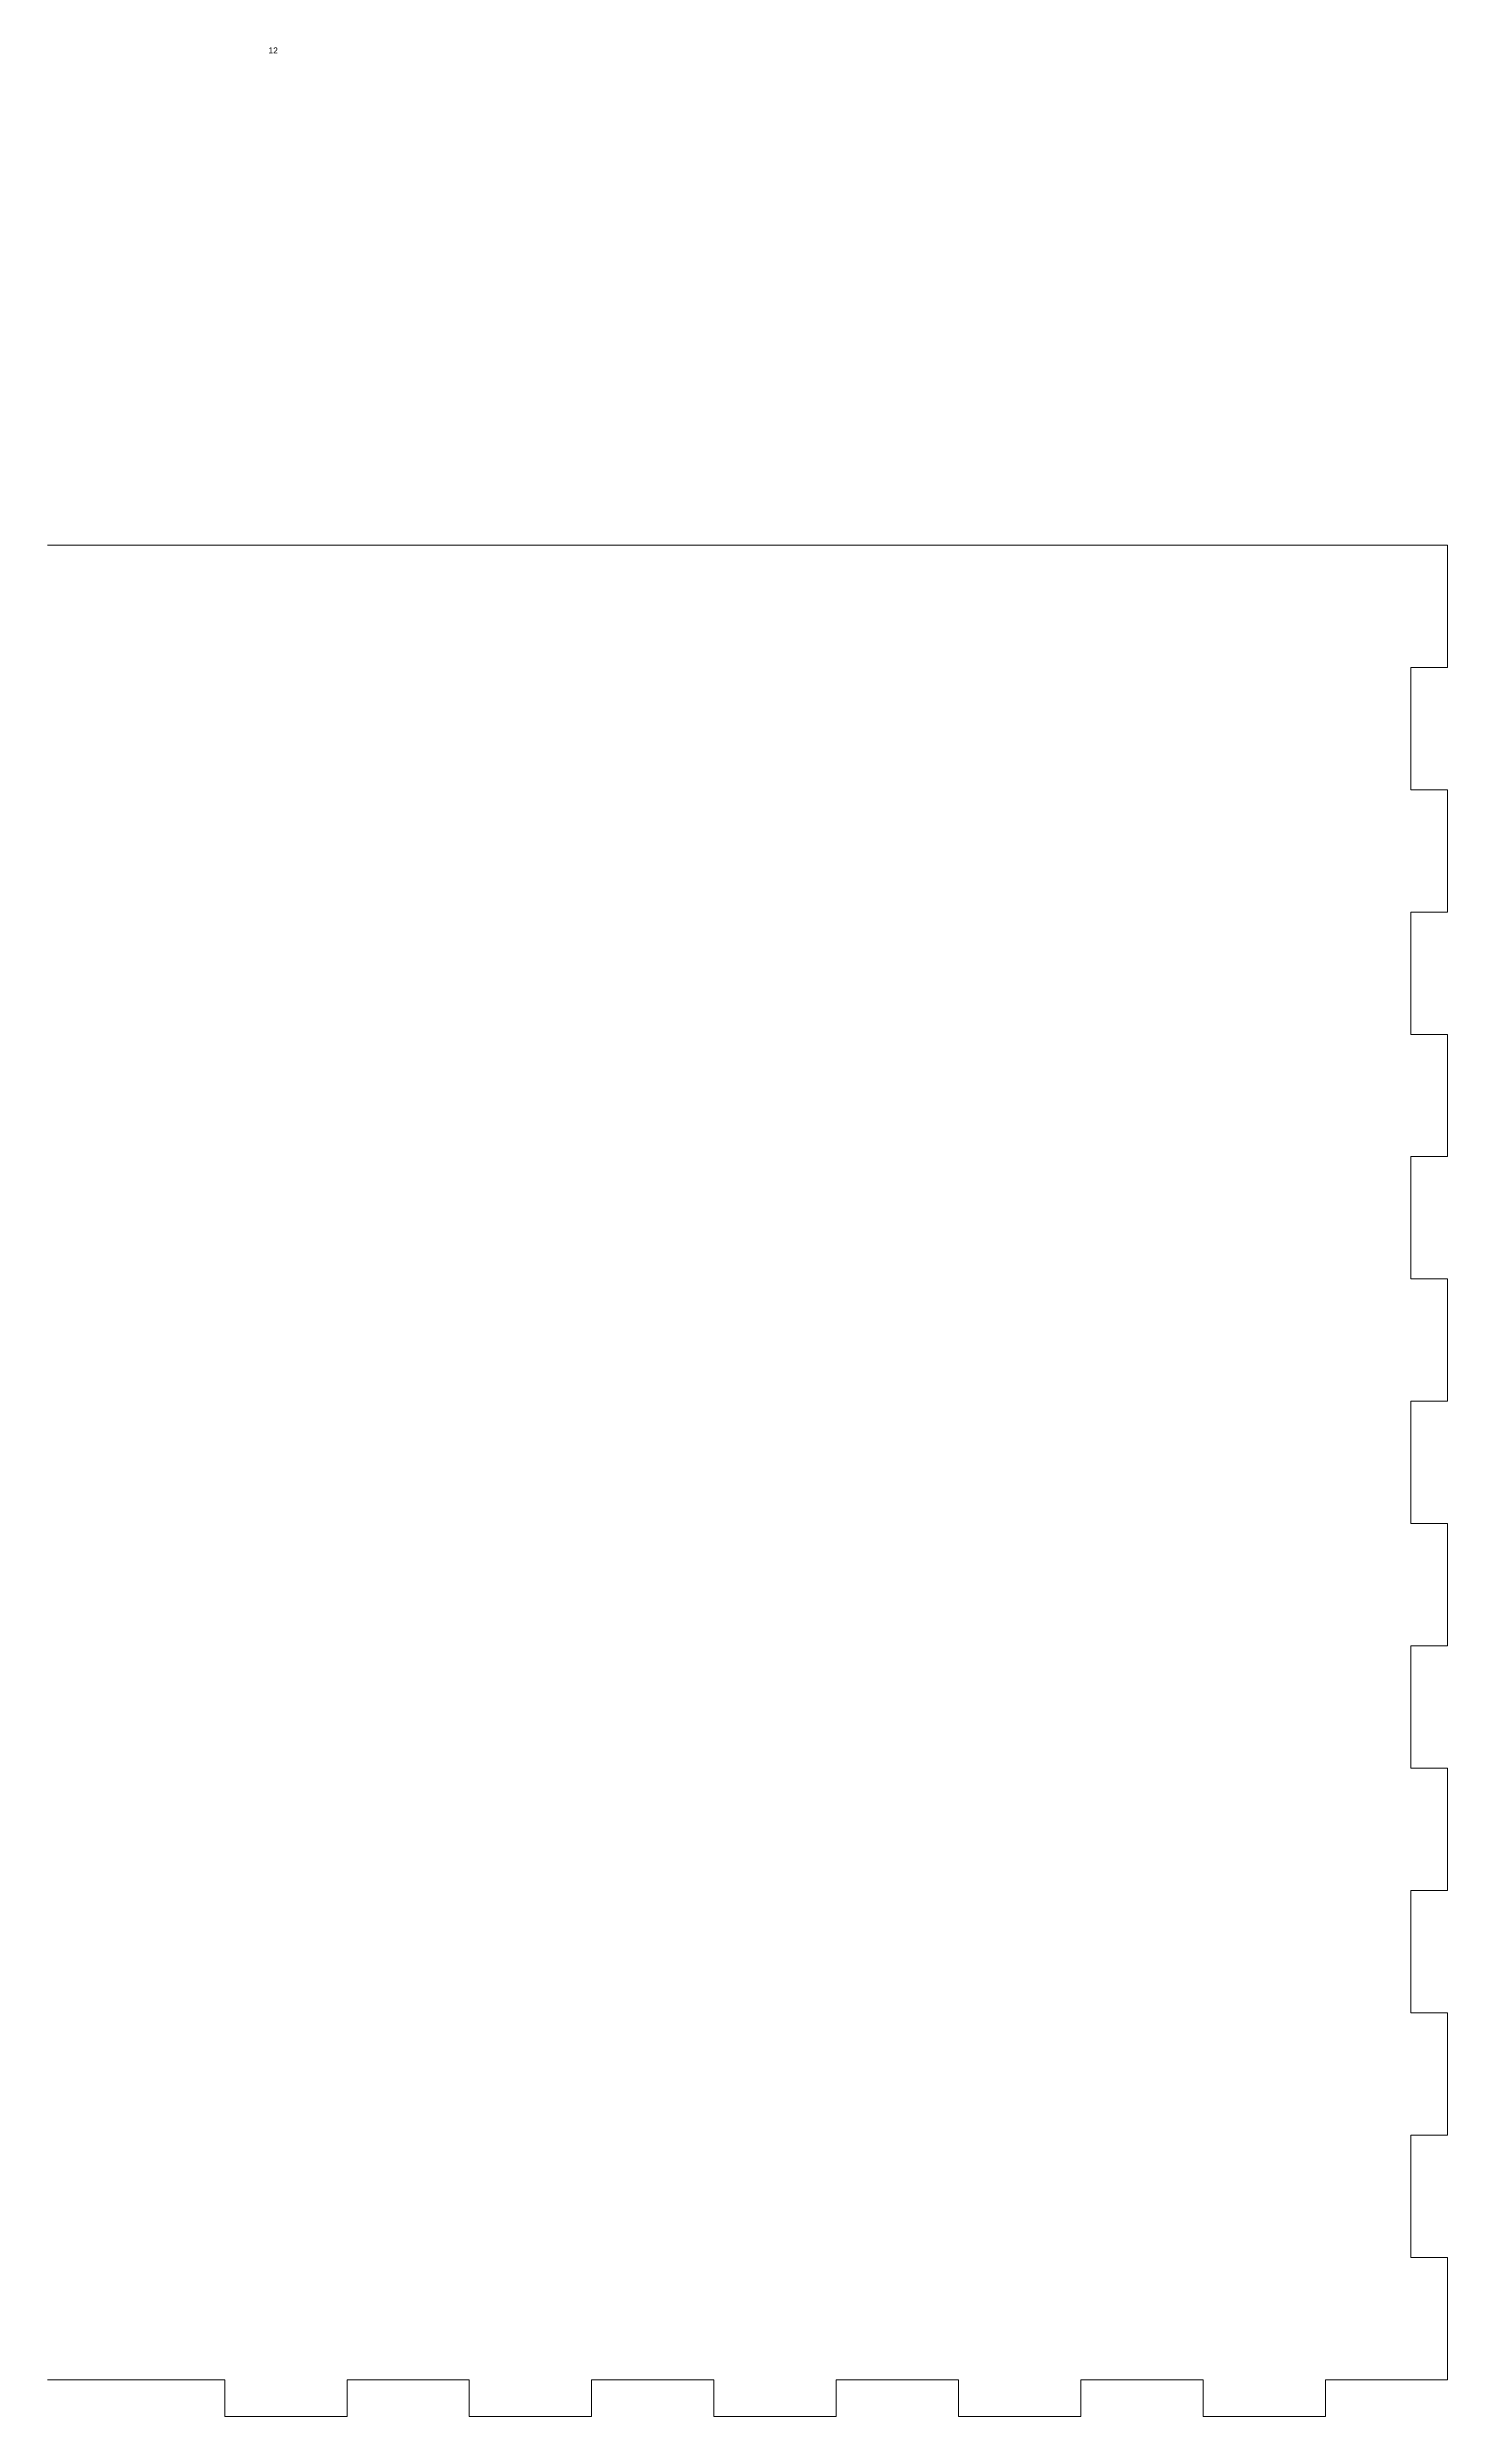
# Model space of a CAD drawing. Header units: millimetres. Extents: x -15307 to -8200, y 7864 to 9694.
# Drawn here: x -10146.2 to -10031.7, y 8051.4 to 8245.1 of the extents above; entities that cross this region are included whole.
import ezdxf

# ---------------------------------------------------------------- set-up
doc = ezdxf.new("R2010")
doc.units = ezdxf.units.MM
doc.layers.add('A-DETL-THIN', color=151, linetype='Continuous', lineweight=9)
doc.layers.add('G-ANNO-TEXT', color=231, linetype='Continuous', lineweight=9)
doc.styles.add('Arial', font='arial.ttf', dxfattribs={"height": 0.491766})

msp = doc.modelspace()

# ---------------------------------------------------------------- texts
at = {"layer": 'G-ANNO-TEXT', "color": 7, "insert": (-10128.13, 8245.1), "char_height": 0.492, "width": 0.912, "attachment_point": 1, "line_spacing_factor": 0.938532, "style": 'Arial'}
msp.add_mtext('12', dxfattribs=at)

# ---------------------------------------------------------------- linework, layer by layer
at = {"layer": 'A-DETL-THIN'}
for p, q in [((-10146.21, 8204.42), (-10031.71, 8204.42)), ((-10031.71, 8204.42), (-10031.71, 8194.42)), ((-10031.71, 8194.42), (-10031.71, 8204.42)), ((-10031.71, 8194.42), (-10034.71, 8194.42)), ((-10034.71, 8194.42), (-10034.71, 8184.42)), ((-10031.71, 8184.42), (-10034.71, 8184.42)), ((-10031.71, 8174.42), (-10031.71, 8184.42)), ((-10031.71, 8174.42), (-10034.71, 8174.42)), ((-10034.71, 8174.42), (-10034.71, 8164.42)), ((-10031.71, 8164.42), (-10034.71, 8164.42)), ((-10031.71, 8154.42), (-10031.71, 8164.42)), ((-10031.71, 8154.42), (-10034.71, 8154.42)), ((-10034.71, 8154.42), (-10034.71, 8144.42)), ((-10031.71, 8144.42), (-10034.71, 8144.42)), ((-10031.71, 8134.42), (-10031.71, 8144.42)), ((-10031.71, 8134.42), (-10034.71, 8134.42)), ((-10034.71, 8134.42), (-10034.71, 8124.42)), ((-10031.71, 8124.42), (-10034.71, 8124.42)), ((-10031.71, 8114.42), (-10031.71, 8124.42)), ((-10031.71, 8114.42), (-10034.71, 8114.42)), ((-10034.71, 8114.42), (-10034.71, 8104.42)), ((-10031.71, 8104.42), (-10034.71, 8104.42)), ((-10031.71, 8094.42), (-10031.71, 8104.42)), ((-10031.71, 8094.42), (-10034.71, 8094.42)), ((-10034.71, 8094.42), (-10034.71, 8084.42)), ((-10031.71, 8084.42), (-10034.71, 8084.42)), ((-10031.71, 8074.42), (-10031.71, 8084.42)), ((-10031.71, 8074.42), (-10034.71, 8074.42)), ((-10034.71, 8074.42), (-10034.71, 8064.42)), ((-10031.71, 8064.42), (-10034.71, 8064.42)), ((-10031.71, 8054.42), (-10031.71, 8064.42)), ((-10146.21, 8054.42), (-10131.71, 8054.42)), ((-10131.71, 8054.42), (-10131.71, 8051.42)), ((-10121.71, 8054.42), (-10121.71, 8051.42)), ((-10121.71, 8054.42), (-10111.71, 8054.42)), ((-10111.71, 8054.42), (-10111.71, 8051.42)), ((-10101.71, 8054.42), (-10101.71, 8051.42)), ((-10101.71, 8054.42), (-10091.71, 8054.42)), ((-10091.71, 8054.42), (-10091.71, 8051.42)), ((-10081.71, 8054.42), (-10081.71, 8051.42)), ((-10081.71, 8054.42), (-10071.71, 8054.42)), ((-10071.71, 8054.42), (-10071.71, 8051.42)), ((-10061.71, 8054.42), (-10061.71, 8051.42)), ((-10061.71, 8054.42), (-10051.71, 8054.42)), ((-10051.71, 8054.42), (-10051.71, 8051.42)), ((-10031.71, 8054.42), (-10041.71, 8054.42)), ((-10041.71, 8054.42), (-10041.71, 8051.42)), ((-10041.71, 8054.42), (-10031.71, 8054.42)), ((-10121.71, 8051.42), (-10131.71, 8051.42)), ((-10101.71, 8051.42), (-10111.71, 8051.42)), ((-10081.71, 8051.42), (-10091.71, 8051.42)), ((-10061.71, 8051.42), (-10071.71, 8051.42)), ((-10041.71, 8051.42), (-10051.71, 8051.42))]:
    msp.add_line(p, q, dxfattribs=at)

msp.set_redraw_order([(e.dxf.handle, doc.entitydb.next_handle()) for e in msp.query("TEXT MTEXT ATTDEF DIMENSION ARC_DIMENSION")])  # texts and dimensions are drawn at this point

doc.saveas('drawing.dxf')
